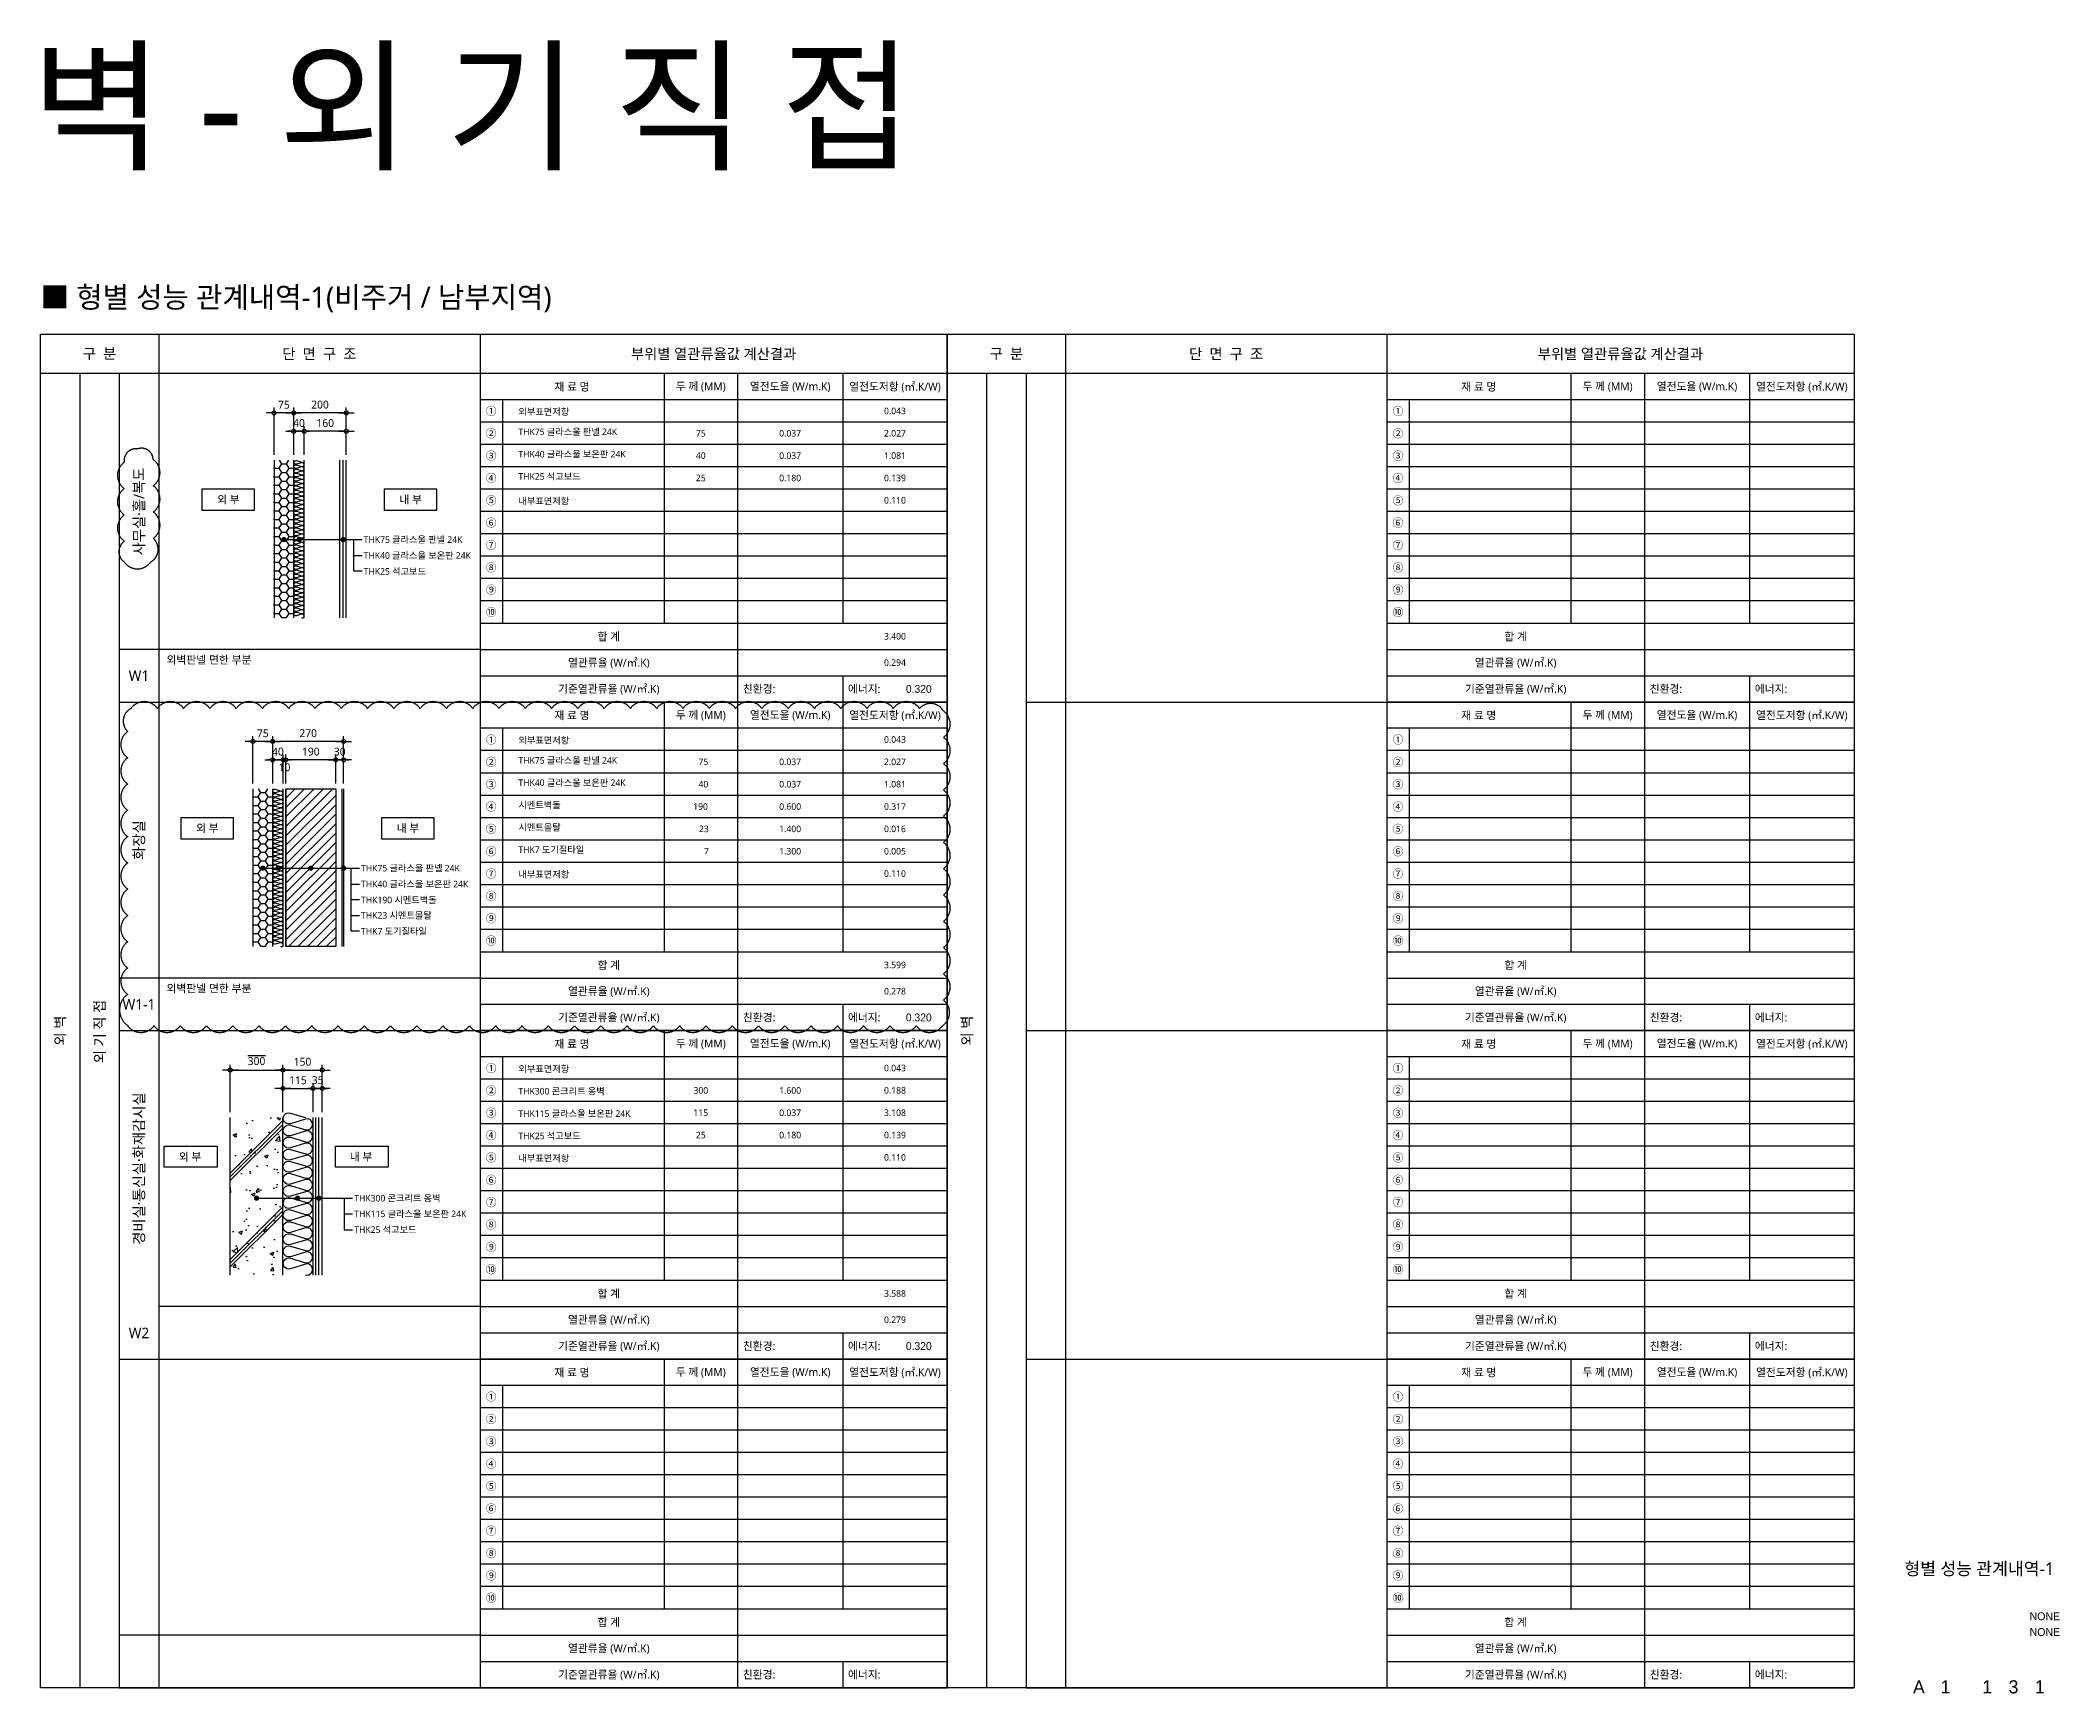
# Model space of a CAD drawing. Header units: millimetres. Extents: x 17329847 to 17386789, y -19727600 to -19720590.
# Drawn here: x 17329847 to 17337529, y -19726992 to -19720702 of the extents above; entities that cross this region are included whole.
import ezdxf
from ezdxf.enums import TextEntityAlignment as Align

# ---------------------------------------------------------------- set-up
doc = ezdxf.new("R2010")
doc.units = ezdxf.units.MM
doc.header["$LTSCALE"] = 100
doc.header["$MEASUREMENT"] = 0
doc.header["$PDMODE"] = 1
doc.header["$PDSIZE"] = -10
doc.linetypes.add('ACAD_ISO03W100', pattern=[30, 12, -18])
doc.layers.get('0').update_dxf_attribs({"linetype": 'CONTINUOUS'})
doc.layers.get('DEFPOINTS').update_dxf_attribs({"color": 171, "linetype": 'CONTINUOUS'})
for name, color, linetype in [('AA-MKXM', 7, 'CONTINUOUS'), ('AA-XXXX-TEXT', 3, 'CONTINUOUS'), ('CON', 2, 'CONTINUOUS'), ('DIM', 7, 'CONTINUOUS'), ('FIN', 6, 'CONTINUOUS'), ('FIN(패널-T50 글라스울)', 6, 'CONTINUOUS'), ('HAT', 253, 'CONTINUOUS'), ('INS', 8, 'CONTINUOUS'), ('LEADER', 7, 'CONTINUOUS'), ('T-TEXT', 7, 'CONTINUOUS'), ('TEXT', 3, 'CONTINUOUS'), ('TEXT(실명)', 7, 'CONTINUOUS'), ('TEXT-TITLE', 6, 'CONTINUOUS'), ('TEXT-기입', 6, 'CONTINUOUS'), ('TEXT1-일반글씨', 3, 'CONTINUOUS'), ('TEXT2-제목', 7, 'CONTINUOUS'), ('WAL', 3, 'CONTINUOUS'), ('WALL-석고보드', 7, 'CONTINUOUS'), ('도면폼', 7, 'CONTINUOUS')]:
    doc.layers.add(name, color=color, linetype=linetype)
doc.layers.add('VE변경사항적용-20220616', color=10, linetype='CONTINUOUS', plot=False)
doc.styles.add('@나눔바른고딕', font='NanumBarunGothic.ttf')
doc.styles.add('CGS', font='cgse', dxfattribs={"bigfont": 'cgs'})
doc.styles.add('굴림', font='')
doc.styles.add('나눔바른고딕', font='NanumBarunGothic.ttf')
doc.styles.get('굴림').set_extended_font_data('Gulim')
doc.dimstyles.new('10 NDIM', dxfattribs={"dimscale": 10, "dimtxt": 3, "dimasz": 1, "dimexe": 2, "dimexo": 2, "dimgap": 1.5, "dimtad": 1, "dimdec": 0, "dimrnd": 0.25, "dimdsep": 46, "dimtxsty": '나눔바른고딕', "dimblk": 'DOT0', "dimcen": 1, "dimdle": 8, "dimclrd": 7, "dimclre": 7, "dimclrt": 7, "dimadec": 0, "dimazin": 0, "dimtfac": 1, "dimtdec": 0, "dimtix": 1, "dimtmove": 2, "dimatfit": 3, "dimldrblk": 'DOT0', "dimfxl": 1, "dimtolj": 1, "dimtzin": 0, "dimlwd": -1, "dimlwe": -1, "dimarcsym": 0})

msp = doc.modelspace()

# ---------------------------------------------------------------- texts
at = {"layer": 'AA-XXXX-TEXT', "style": '@나눔바른고딕'}
for s, p in [('사무실·홀/복도', (17330222.4, -19722494.3)), ('화장실', (17330222.4, -19723744.3)), ('외 기 직 접', (17330072.4, -19724472.7)), ('외 벽', (17329922.4, -19724469.3)), ('외 벽', (17333372.4, -19724469.3)), ('경비실·통신실·화재감시실', (17330222.4, -19724994.3))]:
    msp.add_text(s, height=40, rotation=90, dxfattribs=at).set_placement(p, align=Align.MIDDLE_CENTER)
at = {"layer": 'AA-XXXX-TEXT', "style": '나눔바른고딕'}
for s, p in [('W1', (17330222.4, -19723119.3)), ('W1-1', (17330222.4, -19724369.3)), ('W2', (17330222.4, -19725619.3))]:
    msp.add_text(s, height=40, dxfattribs=at).set_placement(p, align=Align.MIDDLE)
at = {"layer": 'DEFPOINTS'}
for s, height, style, p in [('벽 - 외 기 직 접', 400, '나눔바른고딕', (17329812.3, -19720953.4)), ('외벽판넬 면한 부분', 30, '굴림', (17330327.3, -19723058.7)), ('외벽판넬 면한 부분', 30, '굴림', (17330327.3, -19724308.7))]:
    msp.add_text(s, height=height, dxfattribs=dict(at, style=style)).set_placement(p, align=Align.MIDDLE_LEFT)
at = {"layer": 'T-TEXT', "style": '나눔바른고딕'}
msp.add_text('■ 형별 성능 관계내역-1(비주거 / 남부지역)', height=80, dxfattribs=at).set_placement((17329847.4, -19721719.3))
at = {"layer": 'TEXT', "style": '나눔바른고딕'}
for s, p in [('외부표면저항', (17331666, -19722114.9)), ('THK75 글라스울 판넬 24K', (17331666, -19722191.3)), ('THK40 글라스울 보온판 24K', (17331666, -19722276.3)), ('THK25 석고보드', (17331666, -19722361)), ('내부표면저항', (17331666, -19722454.9)), ('THK75 글라스울 판넬 24K', (17331077.4, -19722601.3)), ('THK40 글라스울 보온판 24K', (17331077.4, -19722661.8)), ('THK25 석고보드', (17331077.4, -19722722.3)), ('외부표면저항', (17331666, -19723364.9)), ('THK75 글라스울 판넬 24K', (17331666, -19723441.3)), ('THK40 글라스울 보온판 24K', (17331666, -19723526.3)), ('시멘트벽돌', (17331666, -19723611.3)), ('시멘트몰탈', (17331666, -19723696)), ('THK75 글라스울 판넬 24K', (17331067.4, -19723851.3)), ('THK7 도기질타일', (17331666, -19723781)), ('THK40 글라스울 보온판 24K', (17331067.4, -19723911.8)), ('내부표면저항', (17331666, -19723874.9)), ('THK190 시멘트벽돌', (17331067.4, -19723972.3)), ('THK23 시멘트몰탈', (17331067.4, -19724030.8)), ('THK7 도기질타일', (17331067.4, -19724091.3)), ('외부표면저항', (17331666, -19724614.9)), ('THK300 콘크리트 옹벽', (17331666, -19724699.9)), ('THK115 글라스울 보온판 24K', (17331666, -19724784.9)), ('THK25 석고보드', (17331666, -19724869.9)), ('내부표면저항', (17331666, -19724954.9)), ('THK300 콘크리트 옹벽', (17331041.5, -19725106.9)), ('THK115 글라스울 보온판 24K', (17331041.5, -19725166.4)), ('THK25 석고보드', (17331041.5, -19725226.4))]:
    msp.add_text(s, height=25, dxfattribs=at).set_placement(p, align=Align.MIDDLE_LEFT)
for s, height, p in [('0.043', 25, (17333098.6, -19722111.8)), ('75', 25, (17332359.9, -19722196.8)), ('0.037', 25, (17332699.9, -19722196.8)), ('2.027', 25, (17333098.6, -19722196.8)), ('40', 25, (17332359.9, -19722281.8)), ('0.037', 25, (17332699.9, -19722281.8)), ('1.081', 25, (17333098.6, -19722281.8)), ('25', 25, (17332359.9, -19722366.8)), ('0.180', 25, (17332699.9, -19722366.8)), ('0.139', 25, (17333098.6, -19722366.8)), ('외 부', 30, (17330562.8, -19722449.3)), ('내 부', 30, (17331256, -19722449.3)), ('0.110', 25, (17333098.6, -19722451.8)), ('3.400', 25, (17333098.6, -19722969.3)), ('0.294', 25, (17333098.6, -19723069.3)), ('0.043', 25, (17333098.6, -19723361.8)), ('75', 25, (17332369.6, -19723446.8)), ('0.037', 25, (17332699.9, -19723446.8)), ('2.027', 25, (17333098.6, -19723446.8)), ('40', 25, (17332369.8, -19723531.8)), ('0.037', 25, (17332699.9, -19723531.8)), ('1.081', 25, (17333098.6, -19723531.8)), ('190', 25, (17332358.9, -19723616.8)), ('0.600', 25, (17332700, -19723616.8)), ('0.317', 25, (17333098.6, -19723616.8)), ('외 부', 30, (17330482.8, -19723699.3)), ('내 부', 30, (17331246, -19723699.3)), ('23', 25, (17332371.4, -19723701.8)), ('1.400', 25, (17332699.9, -19723701.8)), ('0.016', 25, (17333098.6, -19723701.8)), ('7', 25, (17332381.2, -19723786.8)), ('0.110', 25, (17333098.6, -19723871.8)), ('0.278', 25, (17333098.6, -19724319.3)), ('0.043', 25, (17333098.6, -19724611.8)), ('300', 25, (17332359.9, -19724696.8)), ('1.600', 25, (17332699.9, -19724696.8)), ('0.188', 25, (17333098.6, -19724696.8)), ('115', 25, (17332359.9, -19724781.8)), ('0.037', 25, (17332699.9, -19724781.8)), ('3.108', 25, (17333098.6, -19724781.8)), ('25', 25, (17332359.9, -19724866.8)), ('0.180', 25, (17332699.9, -19724866.8)), ('0.139', 25, (17333098.6, -19724866.8)), ('외 부', 30, (17330416.7, -19724949.3)), ('내 부', 30, (17331067.6, -19724949.3)), ('0.110', 25, (17333098.6, -19724951.8)), ('3.588', 25, (17333098.6, -19725469.3)), ('0.279', 25, (17333098.6, -19725569.3))]:
    msp.add_text(s, height=height, dxfattribs=at).set_placement(p, align=Align.MIDDLE_CENTER)
at = {"layer": 'TEXT', "color": 2, "style": '굴림'}
for p in [(17333238.3, -19723169.3), (17333238.3, -19724419.3), (17333238.3, -19725669.3)]:
    msp.add_text('0.320', height=30, dxfattribs=at).set_placement(p, align=Align.MIDDLE_RIGHT)
at = {"layer": 'TEXT', "color": 1, "style": '나눔바른고딕'}
for s, p in [('1.300', (17332699.9, -19723786.8)), ('0.005', (17333098.6, -19723786.8)), ('3.599', (17333098.6, -19724219.3))]:
    msp.add_text(s, height=25, dxfattribs=at).set_placement(p, align=Align.MIDDLE_CENTER)
at = {"layer": 'TEXT-TITLE', "style": '나눔바른고딕'}
msp.add_text('형별 성능 관계내역-1', height=48, dxfattribs=at).set_placement((17337224, -19726540.5), align=Align.CENTER)
at = {"layer": 'TEXT-기입', "style": 'CGS'}
for p in [(17337415.3, -19726721.3), (17337415.3, -19726781.3)]:
    msp.add_text('NONE', height=30, dxfattribs=at).set_placement(p, align=Align.BOTTOM_LEFT)
for s, p in [('A', (17336994, -19726965.9)), ('1', (17337095.3, -19726965.9)), ('1', (17337254, -19726965.9)), ('3', (17337354, -19726965.9)), ('1', (17337454, -19726965.9))]:
    msp.add_text(s, height=50, dxfattribs=at).set_placement(p, align=Align.MIDDLE_CENTER)
at = {"layer": 'TEXT2-제목', "style": '나눔바른고딕'}
for s, p in [('구  분', (17330072.4, -19721894.3)), ('단  면  구  조', (17330908.6, -19721894.3)), ('부위별 열관류율값 계산결과', (17332408.6, -19721894.3)), ('구  분', (17333522.4, -19721894.3)), ('단  면  구  조', (17334358.6, -19721894.3)), ('부위별 열관류율값 계산결과', (17335858.6, -19721894.3))]:
    msp.add_text(s, height=40, dxfattribs=at).set_placement(p, align=Align.MIDDLE)

# ---------------------------------------------------------------- blocks, each defined once
blk = doc.blocks.new('BOX1')
at = {"layer": '도면폼', "ltscale": 1000}
blk.add_line((1777.5, 1250), (0, 1250), dxfattribs=at)
at = {"layer": '도면폼', "color": 4, "ltscale": 1000}
for p, q in [((700, 1250), (700, 300)), ((980, 1250), (980, 0)), ((1380, 1250), (1380, 300)), ((1777.5, 1150), (0, 1150)), ((85, 1150), (85, 300)), ((0, 300), (1777.5, 300)), ((0, 200), (1777.5, 200)), ((0, 100), (1777.5, 100)), ((1380, 100), (1380, 0))]:
    blk.add_line(p, q, dxfattribs=at)
at = {"layer": '도면폼', "color": 8}
for p, q in [((1777.5, 1065), (0, 1065)), ((1777.5, 980), (0, 980)), ((1777.5, 895), (0, 895)), ((1777.5, 810), (0, 810)), ((1777.5, 725), (0, 725)), ((1777.5, 640), (0, 640)), ((1777.5, 555), (0, 555)), ((1777.5, 470), (0, 470)), ((1777.5, 385), (0, 385))]:
    blk.add_line(p, q, dxfattribs=at)
at = {"layer": 'TEXT1-일반글씨', "style": '나눔바른고딕'}
for s, p in [('재 료 명', (350, 1200)), ('두 께 (MM)', (840, 1200)), ('열전도율 (W/m.K)', (1180, 1200)), ('열전도저항 (㎡.K/W)', (1578.8, 1200)), ('①', (42.5, 1107.5)), ('②', (42.5, 1022.5)), ('③', (42.5, 937.5)), ('④', (42.5, 852.5)), ('⑤', (42.5, 767.5)), ('⑥', (42.5, 682.5)), ('⑦', (42.5, 597.5)), ('⑧', (42.5, 512.5)), ('⑨', (42.5, 427.5)), ('⑩', (42.5, 342.5)), ('합 계', (490, 250)), ('열관류율 (W/㎡.K)', (490, 150)), ('기준열관류율 (W/㎡.K)', (490, 50))]:
    blk.add_text(s, height=30, dxfattribs=at).set_placement(p, align=Align.MIDDLE)
for s, p in [('친환경:', (1000, 50)), ('에너지:', (1400, 50))]:
    blk.add_text(s, height=30, dxfattribs=at).set_placement(p, align=Align.MIDDLE_LEFT)
blk = doc.blocks.new('DOT0')
blk.add_line((-3, 0), (3, 0))
at = {"color": 6}
blk.add_circle((0, 0), 0.75, dxfattribs=at)
blk = doc.blocks.new('*D26')
at = {"layer": 'DEFPOINTS', "color": 0, "transparency": 16777216}
for p in [(17330736.2, -19722119.3), (17330736.2, -19722299.3), (17330811.2, -19722299.3)]:
    blk.add_point(p, dxfattribs=at)
at = {"layer": 'DIM', "color": 7, "transparency": 16777216}
for p, q in [((17330736.2, -19722279.3), (17330736.2, -19722099.3)), ((17330801.2, -19722119.3), (17330746.2, -19722119.3)), ((17330811.2, -19722279.3), (17330811.2, -19722099.3))]:
    blk.add_line(p, q, dxfattribs=at)
at = {"layer": 'DIM', "color": 7, "transparency": 16777216, "xscale": 10, "yscale": 10, "zscale": 10, "rotation": 180}
blk.add_blockref('DOT0', (17330736.2, -19722119.3), dxfattribs=at)
at = {"layer": 'DIM', "color": 7, "transparency": 16777216, "xscale": 10, "yscale": 10, "zscale": 10}
blk.add_blockref('DOT0', (17330811.2, -19722119.3), dxfattribs=at)
at = {"layer": 'DIM', "color": 7, "transparency": 16777216, "insert": (17330773.7, -19722088.3), "char_height": 30, "attachment_point": 5, "style": '나눔바른고딕'}
blk.add_mtext('\\A1;75', dxfattribs=at)
blk = doc.blocks.new('*D27')
at = {"layer": 'DEFPOINTS', "color": 0, "transparency": 16777216}
for p in [(17330811.2, -19722189.3), (17330811.2, -19722299.3), (17330851.2, -19722299.3)]:
    blk.add_point(p, dxfattribs=at)
at = {"layer": 'DIM', "color": 7, "transparency": 16777216}
for p, q in [((17330801.2, -19722189.3), (17330791.2, -19722189.3)), ((17330811.2, -19722279.3), (17330811.2, -19722169.3)), ((17330851.2, -19722189.3), (17330811.2, -19722189.3)), ((17330851.2, -19722279.3), (17330851.2, -19722169.3)), ((17330861.2, -19722189.3), (17330871.2, -19722189.3))]:
    blk.add_line(p, q, dxfattribs=at)
at = {"layer": 'DIM', "color": 7, "transparency": 16777216, "xscale": 10, "yscale": 10, "zscale": 10}
blk.add_blockref('DOT0', (17330811.2, -19722189.3), dxfattribs=at)
at = {"layer": 'DIM', "color": 7, "transparency": 16777216, "xscale": 10, "yscale": 10, "zscale": 10, "rotation": 180}
blk.add_blockref('DOT0', (17330851.2, -19722189.3), dxfattribs=at)
at = {"layer": 'DIM', "color": 7, "transparency": 16777216, "insert": (17330831.2, -19722158), "char_height": 30, "attachment_point": 5, "style": '나눔바른고딕'}
blk.add_mtext('\\A1;40', dxfattribs=at)
blk = doc.blocks.new('*D28')
at = {"layer": 'DEFPOINTS', "color": 0, "transparency": 16777216}
for p in [(17330811.2, -19722119.3), (17330811.2, -19722299.3), (17331011.2, -19722299.3)]:
    blk.add_point(p, dxfattribs=at)
at = {"layer": 'DIM', "color": 7, "transparency": 16777216}
for p, q in [((17330811.2, -19722279.3), (17330811.2, -19722099.3)), ((17331001.2, -19722119.3), (17330821.2, -19722119.3)), ((17331011.2, -19722279.3), (17331011.2, -19722099.3))]:
    blk.add_line(p, q, dxfattribs=at)
at = {"layer": 'DIM', "color": 7, "transparency": 16777216, "xscale": 10, "yscale": 10, "zscale": 10, "rotation": 180}
blk.add_blockref('DOT0', (17330811.2, -19722119.3), dxfattribs=at)
at = {"layer": 'DIM', "color": 7, "transparency": 16777216, "xscale": 10, "yscale": 10, "zscale": 10}
blk.add_blockref('DOT0', (17331011.2, -19722119.3), dxfattribs=at)
at = {"layer": 'DIM', "color": 7, "transparency": 16777216, "insert": (17330911.2, -19722088), "char_height": 30, "attachment_point": 5, "style": '나눔바른고딕'}
blk.add_mtext('\\A1;200', dxfattribs=at)
blk = doc.blocks.new('*D29')
at = {"layer": 'DEFPOINTS', "color": 0, "transparency": 16777216}
for p in [(17330851.2, -19722189.3), (17330851.2, -19722299.3), (17331011.2, -19722299.3)]:
    blk.add_point(p, dxfattribs=at)
at = {"layer": 'DIM', "color": 7, "transparency": 16777216}
for p, q in [((17330851.2, -19722279.3), (17330851.2, -19722169.3)), ((17331001.2, -19722189.3), (17330861.2, -19722189.3)), ((17331011.2, -19722279.3), (17331011.2, -19722169.3))]:
    blk.add_line(p, q, dxfattribs=at)
at = {"layer": 'DIM', "color": 7, "transparency": 16777216, "xscale": 10, "yscale": 10, "zscale": 10, "rotation": 180}
blk.add_blockref('DOT0', (17330851.2, -19722189.3), dxfattribs=at)
at = {"layer": 'DIM', "color": 7, "transparency": 16777216, "xscale": 10, "yscale": 10, "zscale": 10}
blk.add_blockref('DOT0', (17331011.2, -19722189.3), dxfattribs=at)
at = {"layer": 'DIM', "color": 7, "transparency": 16777216, "insert": (17330931.2, -19722158), "char_height": 30, "attachment_point": 5, "style": '나눔바른고딕'}
blk.add_mtext('\\A1;160', dxfattribs=at)
blk = doc.blocks.new('*D30')
at = {"layer": 'DEFPOINTS', "color": 0, "transparency": 16777216}
for p in [(17330769.7, -19724619.3), (17330569.7, -19724799.3), (17330769.7, -19724799.3)]:
    blk.add_point(p, dxfattribs=at)
at = {"layer": 'DIM', "color": 7, "transparency": 16777216}
for p, q in [((17330569.7, -19724779.3), (17330569.7, -19724599.3)), ((17330769.7, -19724779.3), (17330769.7, -19724599.3)), ((17330579.7, -19724619.3), (17330759.7, -19724619.3))]:
    blk.add_line(p, q, dxfattribs=at)
at = {"layer": 'DIM', "color": 7, "transparency": 16777216, "xscale": 10, "yscale": 10, "zscale": 10, "rotation": 180}
blk.add_blockref('DOT0', (17330569.7, -19724619.3), dxfattribs=at)
at = {"layer": 'DIM', "color": 7, "transparency": 16777216, "xscale": 10, "yscale": 10, "zscale": 10}
blk.add_blockref('DOT0', (17330769.7, -19724619.3), dxfattribs=at)
at = {"layer": 'DIM', "color": 7, "transparency": 16777216, "insert": (17330669.7, -19724585.3), "char_height": 30, "attachment_point": 5, "style": '나눔바른고딕'}
blk.add_mtext('\\A1;\\O300', dxfattribs=at)
blk = doc.blocks.new('*D31')
at = {"layer": 'DEFPOINTS', "color": 0, "transparency": 16777216}
for p in [(17330884.7, -19724689.3), (17330769.7, -19724799.3), (17330884.7, -19724799.3)]:
    blk.add_point(p, dxfattribs=at)
at = {"layer": 'DIM', "color": 7, "transparency": 16777216}
for p, q in [((17330769.7, -19724779.3), (17330769.7, -19724669.3)), ((17330884.7, -19724779.3), (17330884.7, -19724669.3)), ((17330779.7, -19724689.3), (17330874.7, -19724689.3))]:
    blk.add_line(p, q, dxfattribs=at)
at = {"layer": 'DIM', "color": 7, "transparency": 16777216, "xscale": 10, "yscale": 10, "zscale": 10, "rotation": 180}
blk.add_blockref('DOT0', (17330769.7, -19724689.3), dxfattribs=at)
at = {"layer": 'DIM', "color": 7, "transparency": 16777216, "xscale": 10, "yscale": 10, "zscale": 10}
blk.add_blockref('DOT0', (17330884.7, -19724689.3), dxfattribs=at)
at = {"layer": 'DIM', "color": 7, "transparency": 16777216, "insert": (17330827.2, -19724658.3), "char_height": 30, "attachment_point": 5, "style": '나눔바른고딕'}
blk.add_mtext('\\A1;115', dxfattribs=at)
blk = doc.blocks.new('*D32')
at = {"layer": 'DEFPOINTS', "color": 0, "transparency": 16777216}
for p in [(17330919.7, -19724689.3), (17330884.7, -19724799.3), (17330919.7, -19724799.3)]:
    blk.add_point(p, dxfattribs=at)
at = {"layer": 'DIM', "color": 7, "transparency": 16777216}
for p, q in [((17330884.7, -19724779.3), (17330884.7, -19724669.3)), ((17330919.7, -19724779.3), (17330919.7, -19724669.3)), ((17330874.7, -19724689.3), (17330864.7, -19724689.3)), ((17330884.7, -19724689.3), (17330919.7, -19724689.3)), ((17330929.7, -19724689.3), (17330939.7, -19724689.3))]:
    blk.add_line(p, q, dxfattribs=at)
at = {"layer": 'DIM', "color": 7, "transparency": 16777216, "xscale": 10, "yscale": 10, "zscale": 10}
blk.add_blockref('DOT0', (17330884.7, -19724689.3), dxfattribs=at)
at = {"layer": 'DIM', "color": 7, "transparency": 16777216, "xscale": 10, "yscale": 10, "zscale": 10, "rotation": 180}
blk.add_blockref('DOT0', (17330919.7, -19724689.3), dxfattribs=at)
at = {"layer": 'DIM', "color": 7, "transparency": 16777216, "insert": (17330902.2, -19724658), "char_height": 30, "attachment_point": 5, "style": '나눔바른고딕'}
blk.add_mtext('\\A1;35', dxfattribs=at)
blk = doc.blocks.new('*D33')
at = {"layer": 'DEFPOINTS', "color": 0, "transparency": 16777216}
for p in [(17330919.7, -19724619.3), (17330769.7, -19724799.3), (17330919.7, -19724799.3)]:
    blk.add_point(p, dxfattribs=at)
at = {"layer": 'DIM', "color": 7, "transparency": 16777216}
for p, q in [((17330769.7, -19724779.3), (17330769.7, -19724599.3)), ((17330919.7, -19724779.3), (17330919.7, -19724599.3)), ((17330779.7, -19724619.3), (17330909.7, -19724619.3))]:
    blk.add_line(p, q, dxfattribs=at)
at = {"layer": 'DIM', "color": 7, "transparency": 16777216, "xscale": 10, "yscale": 10, "zscale": 10, "rotation": 180}
blk.add_blockref('DOT0', (17330769.7, -19724619.3), dxfattribs=at)
at = {"layer": 'DIM', "color": 7, "transparency": 16777216, "xscale": 10, "yscale": 10, "zscale": 10}
blk.add_blockref('DOT0', (17330919.7, -19724619.3), dxfattribs=at)
at = {"layer": 'DIM', "color": 7, "transparency": 16777216, "insert": (17330844.7, -19724588), "char_height": 30, "attachment_point": 5, "style": '나눔바른고딕'}
blk.add_mtext('\\A1;150', dxfattribs=at)
blk = doc.blocks.new('*D34')
at = {"layer": 'DEFPOINTS', "color": 0, "transparency": 16777216}
for p in [(17330656.2, -19723369.3), (17330656.2, -19723549.3), (17330731.2, -19723549.3)]:
    blk.add_point(p, dxfattribs=at)
at = {"layer": 'DIM', "color": 7, "transparency": 16777216}
for p, q in [((17330656.2, -19723529.3), (17330656.2, -19723349.3)), ((17330721.2, -19723369.3), (17330666.2, -19723369.3)), ((17330731.2, -19723529.3), (17330731.2, -19723349.3))]:
    blk.add_line(p, q, dxfattribs=at)
at = {"layer": 'DIM', "color": 7, "transparency": 16777216, "xscale": 10, "yscale": 10, "zscale": 10, "rotation": 180}
blk.add_blockref('DOT0', (17330656.2, -19723369.3), dxfattribs=at)
at = {"layer": 'DIM', "color": 7, "transparency": 16777216, "xscale": 10, "yscale": 10, "zscale": 10}
blk.add_blockref('DOT0', (17330731.2, -19723369.3), dxfattribs=at)
at = {"layer": 'DIM', "color": 7, "transparency": 16777216, "insert": (17330693.7, -19723338.3), "char_height": 30, "attachment_point": 5, "style": '나눔바른고딕'}
blk.add_mtext('\\A1;75', dxfattribs=at)
blk = doc.blocks.new('*D37')
at = {"layer": 'DEFPOINTS', "color": 0, "transparency": 16777216}
for p in [(17330731.2, -19723439.3), (17330731.2, -19723549.3), (17330771.2, -19723549.3)]:
    blk.add_point(p, dxfattribs=at)
at = {"layer": 'DIM', "color": 7, "transparency": 16777216}
for p, q in [((17330721.2, -19723439.3), (17330711.2, -19723439.3)), ((17330731.2, -19723529.3), (17330731.2, -19723419.3)), ((17330771.2, -19723439.3), (17330731.2, -19723439.3)), ((17330771.2, -19723529.3), (17330771.2, -19723419.3)), ((17330781.2, -19723439.3), (17330791.2, -19723439.3))]:
    blk.add_line(p, q, dxfattribs=at)
at = {"layer": 'DIM', "color": 7, "transparency": 16777216, "xscale": 10, "yscale": 10, "zscale": 10}
blk.add_blockref('DOT0', (17330731.2, -19723439.3), dxfattribs=at)
at = {"layer": 'DIM', "color": 7, "transparency": 16777216, "xscale": 10, "yscale": 10, "zscale": 10, "rotation": 180}
blk.add_blockref('DOT0', (17330771.2, -19723439.3), dxfattribs=at)
at = {"layer": 'DIM', "color": 7, "transparency": 16777216, "insert": (17330751.2, -19723408), "char_height": 30, "attachment_point": 5, "style": '나눔바른고딕'}
blk.add_mtext('\\A1;40', dxfattribs=at)
blk = doc.blocks.new('*D38')
at = {"layer": 'DEFPOINTS', "color": 0, "transparency": 16777216}
for p in [(17330731.2, -19723369.3), (17330731.2, -19723549.3), (17331001.2, -19723549.3)]:
    blk.add_point(p, dxfattribs=at)
at = {"layer": 'DIM', "color": 7, "transparency": 16777216}
for p, q in [((17330731.2, -19723529.3), (17330731.2, -19723349.3)), ((17330991.2, -19723369.3), (17330741.2, -19723369.3)), ((17331001.2, -19723529.3), (17331001.2, -19723349.3))]:
    blk.add_line(p, q, dxfattribs=at)
at = {"layer": 'DIM', "color": 7, "transparency": 16777216, "xscale": 10, "yscale": 10, "zscale": 10, "rotation": 180}
blk.add_blockref('DOT0', (17330731.2, -19723369.3), dxfattribs=at)
at = {"layer": 'DIM', "color": 7, "transparency": 16777216, "xscale": 10, "yscale": 10, "zscale": 10}
blk.add_blockref('DOT0', (17331001.2, -19723369.3), dxfattribs=at)
at = {"layer": 'DIM', "color": 7, "transparency": 16777216, "insert": (17330866.2, -19723338), "char_height": 30, "attachment_point": 5, "style": '나눔바른고딕'}
blk.add_mtext('\\A1;270', dxfattribs=at)
blk = doc.blocks.new('*D39')
at = {"layer": 'DEFPOINTS', "color": 0, "transparency": 16777216}
for p in [(17330781.2, -19723439.3), (17330781.2, -19723549.3), (17330971.2, -19723549.3)]:
    blk.add_point(p, dxfattribs=at)
at = {"layer": 'DIM', "color": 7, "transparency": 16777216}
for p, q in [((17330781.2, -19723529.3), (17330781.2, -19723419.3)), ((17330961.2, -19723439.3), (17330791.2, -19723439.3)), ((17330971.2, -19723529.3), (17330971.2, -19723419.3))]:
    blk.add_line(p, q, dxfattribs=at)
at = {"layer": 'DIM', "color": 7, "transparency": 16777216, "xscale": 10, "yscale": 10, "zscale": 10, "rotation": 180}
blk.add_blockref('DOT0', (17330781.2, -19723439.3), dxfattribs=at)
at = {"layer": 'DIM', "color": 7, "transparency": 16777216, "xscale": 10, "yscale": 10, "zscale": 10}
blk.add_blockref('DOT0', (17330971.2, -19723439.3), dxfattribs=at)
at = {"layer": 'DIM', "color": 7, "transparency": 16777216, "insert": (17330876.2, -19723408), "char_height": 30, "attachment_point": 5, "style": '나눔바른고딕'}
blk.add_mtext('\\A1;190', dxfattribs=at)
blk = doc.blocks.new('*D35')
at = {"layer": 'DEFPOINTS', "color": 0, "transparency": 16777216}
for p in [(17330971.2, -19723439.3), (17330971.2, -19723549.3), (17331001.2, -19723549.3)]:
    blk.add_point(p, dxfattribs=at)
at = {"layer": 'DIM', "color": 7, "transparency": 16777216}
for p, q in [((17330961.2, -19723439.3), (17330951.2, -19723439.3)), ((17330971.2, -19723529.3), (17330971.2, -19723419.3)), ((17331001.2, -19723439.3), (17330971.2, -19723439.3)), ((17331001.2, -19723529.3), (17331001.2, -19723419.3)), ((17331011.2, -19723439.3), (17331021.2, -19723439.3))]:
    blk.add_line(p, q, dxfattribs=at)
at = {"layer": 'DIM', "color": 7, "transparency": 16777216, "xscale": 10, "yscale": 10, "zscale": 10}
blk.add_blockref('DOT0', (17330971.2, -19723439.3), dxfattribs=at)
at = {"layer": 'DIM', "color": 7, "transparency": 16777216, "xscale": 10, "yscale": 10, "zscale": 10, "rotation": 180}
blk.add_blockref('DOT0', (17331001.2, -19723439.3), dxfattribs=at)
at = {"layer": 'DIM', "color": 7, "transparency": 16777216, "insert": (17330986.2, -19723408), "char_height": 30, "attachment_point": 5, "style": '나눔바른고딕'}
blk.add_mtext('\\A1;30', dxfattribs=at)
blk = doc.blocks.new('*D36')
at = {"layer": 'DEFPOINTS', "color": 0, "transparency": 16777216}
for p in [(17330771.2, -19723439.3), (17330771.2, -19723549.3), (17330781.2, -19723549.3)]:
    blk.add_point(p, dxfattribs=at)
at = {"layer": 'DIM', "color": 7, "transparency": 16777216}
for p, q in [((17330761.2, -19723439.3), (17330751.2, -19723439.3)), ((17330771.2, -19723529.3), (17330771.2, -19723419.3)), ((17330781.2, -19723439.3), (17330771.2, -19723439.3)), ((17330781.2, -19723529.3), (17330781.2, -19723419.3)), ((17330791.2, -19723439.3), (17330801.2, -19723439.3))]:
    blk.add_line(p, q, dxfattribs=at)
at = {"layer": 'DIM', "color": 7, "transparency": 16777216, "xscale": 10, "yscale": 10, "zscale": 10}
blk.add_blockref('DOT0', (17330771.2, -19723439.3), dxfattribs=at)
at = {"layer": 'DIM', "color": 7, "transparency": 16777216, "xscale": 10, "yscale": 10, "zscale": 10, "rotation": 180}
blk.add_blockref('DOT0', (17330781.2, -19723439.3), dxfattribs=at)
at = {"layer": 'DIM', "color": 7, "transparency": 16777216, "insert": (17330776.2, -19723467.7), "char_height": 30, "attachment_point": 5, "style": '나눔바른고딕'}
blk.add_mtext('\\A1;10', dxfattribs=at)

# ---------------------------------------------------------------- dimensions: what is measured, and where the dimension line sits
at = {"layer": 'DIM'}
for base, p1, p2, picture, middle in [((17330736.2, -19722119.3), (17330811.2, -19722299.3), (17330736.2, -19722299.3), '*D26', (17330773.7, -19722088.3)), ((17330811.2, -19722119.3), (17331011.2, -19722299.3), (17330811.2, -19722299.3), '*D28', (17330911.2, -19722088)), ((17330811.2, -19722189.3), (17330851.2, -19722299.3), (17330811.2, -19722299.3), '*D27', (17330831.2, -19722158)), ((17330851.2, -19722189.3), (17331011.2, -19722299.3), (17330851.2, -19722299.3), '*D29', (17330931.2, -19722158)), ((17330656.2, -19723369.3), (17330731.2, -19723549.3), (17330656.2, -19723549.3), '*D34', (17330693.7, -19723338.3)), ((17330731.2, -19723369.3), (17331001.2, -19723549.3), (17330731.2, -19723549.3), '*D38', (17330866.2, -19723338)), ((17330731.2, -19723439.3), (17330771.2, -19723549.3), (17330731.2, -19723549.3), '*D37', (17330751.2, -19723408)), ((17330781.2, -19723439.3), (17330971.2, -19723549.3), (17330781.2, -19723549.3), '*D39', (17330876.2, -19723408)), ((17330971.2, -19723439.3), (17331001.2, -19723549.3), (17330971.2, -19723549.3), '*D35', (17330986.2, -19723408))]:
    dim = msp.add_linear_dim(base=base, p1=p1, p2=p2, dimstyle='10 NDIM', dxfattribs=at)
    dim.commit()
    dim.dimension.update_dxf_attribs({"geometry": picture, "text_midpoint": middle})
dim = msp.add_linear_dim(base=(17330771.2, -19723439.3), p1=(17330781.2, -19723549.3), p2=(17330771.2, -19723549.3), dimstyle='10 NDIM', dxfattribs=at)
dim.commit()
dim.dimension.update_dxf_attribs({"geometry": '*D36', "text_midpoint": (17330776.2, -19723467.7), "dimtype": 160})
dim = msp.add_linear_dim(base=(17330769.7, -19724619.3), p1=(17330569.7, -19724799.3), p2=(17330769.7, -19724799.3), angle=180, text='%%O300', dimstyle='10 NDIM', dxfattribs=at)
dim.commit()
dim.dimension.update_dxf_attribs({"geometry": '*D30', "text_midpoint": (17330669.7, -19724585.3)})
for base, p1, p2, picture, middle in [((17330919.7, -19724619.3), (17330769.7, -19724799.3), (17330919.7, -19724799.3), '*D33', (17330844.7, -19724588)), ((17330884.7, -19724689.3), (17330769.7, -19724799.3), (17330884.7, -19724799.3), '*D31', (17330827.2, -19724658.3)), ((17330919.7, -19724689.3), (17330884.7, -19724799.3), (17330919.7, -19724799.3), '*D32', (17330902.2, -19724658))]:
    dim = msp.add_linear_dim(base=base, p1=p1, p2=p2, angle=180, dimstyle='10 NDIM', dxfattribs=at)
    dim.commit()
    dim.dimension.update_dxf_attribs({"geometry": picture, "text_midpoint": middle})

# ---------------------------------------------------------------- hatches: boundary and pattern name
at = {"layer": 'HAT', "ltscale": 1000}
h = msp.add_hatch(dxfattribs=at)
h.set_pattern_fill('HONEY', color=256, scale=150)
h.set_pattern_definition([(0, (17329359.192, -19720917.2), (28.125, 16.23798), [18.75, -37.5]), (120, (17329359.192, -19720917.2), (-28.125, 16.23798), [18.75, -37.5]), (60, (17329359.192, -19720917.2), (6e-15, 32.47595), [-37.5, 18.75])])
h.paths.add_polyline_path([(17330811.2, -19722899.3), (17330736.2, -19722899.3), (17330736.2, -19722299.3), (17330811.2, -19722299.3)])
h = msp.add_hatch(dxfattribs=at)
h.set_pattern_fill('HONEY', color=256, scale=150)
h.set_pattern_definition([(0, (17329279.192, -19722167.2), (28.125, 16.23798), [18.75, -37.5]), (120, (17329279.192, -19722167.2), (-28.125, 16.23798), [18.75, -37.5]), (60, (17329279.192, -19722167.2), (6e-15, 32.47595), [-37.5, 18.75])])
h.paths.add_polyline_path([(17330731.2, -19724149.3), (17330656.2, -19724149.3), (17330656.2, -19723549.3), (17330731.2, -19723549.3)])
h = msp.add_hatch(dxfattribs=at)
h.set_pattern_fill('ANSI31', color=256, scale=8)
h.set_pattern_definition([(45, (-11868.697, -299.37), (-17.960512242, 17.960512242), [])])
h.paths.add_polyline_path([(17330971.2, -19724149.3), (17330781.2, -19724149.3), (17330781.2, -19723549.3), (17330971.2, -19723549.3)])
at = {"layer": 'HAT', "linetype": 'Continuous'}
h = msp.add_hatch(dxfattribs=at)
h.set_pattern_fill('AR-CONC', color=256, scale=20, style=0)
h.set_pattern_definition([(50, (17370778.4, -19782614.63), (143.45204, -12.55043), [15, -165]), (355, (17370778.4, -19782614.63), (-27.75027, 150.43843), [12, -132]), (100.4514, (17370790.35, -19782615.67), (115.70188, 137.8879), [12.74804, -140.22842]), (46.1842, (17370778.4, -19782574.63), (213.4482, -33.1038), [22.5, -247.5]), (96.6356, (17370796.19, -19782577.38), (186.93254, 194.8236), [19.12206, -210.3426]), (351.1842, (17370778.4, -19782574.63), (186.9324, 194.8237), [18, -198]), (21, (17370798.4, -19782584.63), (119.38141, -80.52378), [15, -165]), (326, (17370798.4, -19782584.63), (48.66307, 145.03), [12, -132]), (71.4514, (17370808.35, -19782591.34), (168.04453, 64.5061), [12.74804, -140.22842]), (37.5, (17370778.4, -19782614.626), (2.43197, 66.57877), [0, -130.4, 0, -134, 0, -132.5]), (7.5, (17370778.4, -19782614.626), (52.61391, 78.88234), [0, -76.4, 0, -127.4, 0, -50.5]), (327.5, (17370733.8, -19782614.626), (106.764487, -4.510974), [0, -50, 0, -156, 0, -207]), (317.5, (17370713.8, -19782614.63), (116.63723, 20.021), [0, -65, 0, -103.6, 0, -147])])
h.paths.add_polyline_path([(17330569.7, -19725399.3), (17330769.7, -19725399.3), (17330769.7, -19724799.3), (17330569.7, -19724799.3)])

# ---------------------------------------------------------------- linework, layer by layer
at = {"layer": 'AA-MKXM', "color": 7}
for points in [[(17330461.6, -19722489.3), (17330662.5, -19722489.3), (17330662.5, -19722409.3), (17330461.6, -19722409.3)], [(17331154.8, -19722489.3), (17331355.7, -19722489.3), (17331355.7, -19722409.3), (17331154.8, -19722409.3)], [(17330381.6, -19723739.3), (17330582.5, -19723739.3), (17330582.5, -19723659.3), (17330381.6, -19723659.3)], [(17331144.8, -19723739.3), (17331345.7, -19723739.3), (17331345.7, -19723659.3), (17331144.8, -19723659.3)], [(17330519.7, -19724989.3), (17330318.8, -19724989.3), (17330318.8, -19724909.3), (17330519.7, -19724909.3)], [(17331170.6, -19724989.3), (17330969.7, -19724989.3), (17330969.7, -19724909.3), (17331170.6, -19724909.3)]]:
    msp.add_lwpolyline(points, close=True, dxfattribs=at)
at = {"layer": 'CON', "ltscale": 0.1}
for p, q in [((17330569.7, -19725399.3), (17330569.7, -19724799.3)), ((17330769.7, -19725399.3), (17330769.7, -19724799.3))]:
    msp.add_line(p, q, dxfattribs=at)
at = {"layer": 'DEFPOINTS', "ltscale": 1000}
msp.add_lwpolyline([(17330971.2, -19724149.3), (17330781.2, -19724149.3), (17330781.2, -19723549.3), (17330971.2, -19723549.3)], close=True, dxfattribs=at)
at = {"layer": 'FIN'}
for points in [[(17330994.2, -19723549.3), (17330994.2, -19724149.3)], [(17331001.2, -19723549.3), (17331001.2, -19724149.3)]]:
    msp.add_lwpolyline(points, dxfattribs=at)
at = {"layer": 'FIN(패널-T50 글라스울)'}
for p, q in [((17330736.2, -19722299.3), (17330736.2, -19722899.3)), ((17330811.2, -19722899.3), (17330811.2, -19722299.3)), ((17330656.2, -19723549.3), (17330656.2, -19724149.3)), ((17330731.2, -19724149.3), (17330731.2, -19723549.3))]:
    msp.add_line(p, q, dxfattribs=at)
at = {"layer": 'HAT', "linetype": 'Continuous'}
for p, q in [((17330569.7, -19725011.9), (17330769.7, -19724811.9)), ((17330569.7, -19725026.1), (17330769.7, -19724826.1)), ((17330569.7, -19725040.2), (17330769.7, -19724840.2)), ((17330569.7, -19725340.2), (17330769.7, -19725140.2)), ((17330569.7, -19725354.4), (17330769.7, -19725154.4)), ((17330569.7, -19725368.5), (17330769.7, -19725168.5))]:
    msp.add_line(p, q, dxfattribs=at)
at = {"layer": 'INS'}
msp.add_line((17330884.7, -19725399.3), (17330884.7, -19724799.3), dxfattribs=at)
for points in [[(17330811.2, -19722899.3), (17330811.2, -19722299.3)], [(17330851.2, -19722899.3), (17330851.2, -19722299.3)], [(17330731.2, -19724149.3), (17330731.2, -19723549.3)], [(17330771.2, -19724149.3), (17330771.2, -19723549.3)]]:
    msp.add_lwpolyline(points, dxfattribs=at)
for points in [[(17330841.2, -19722323, 1.344031), (17330841.2, -19722309), (17330821.2, -19722315, -1.344031), (17330821.2, -19722301), (17330841.2, -19722307)], [(17330841.2, -19722339, 1.344031), (17330841.2, -19722325), (17330821.2, -19722331, -1.344031), (17330821.2, -19722317), (17330841.2, -19722323)], [(17330841.2, -19722355, 1.344031), (17330841.2, -19722341), (17330821.2, -19722347, -1.344031), (17330821.2, -19722333), (17330841.2, -19722339)], [(17330841.2, -19722371, 1.344031), (17330841.2, -19722357), (17330821.2, -19722363, -1.344031), (17330821.2, -19722349), (17330841.2, -19722355)], [(17330841.2, -19722387, 1.344031), (17330841.2, -19722373), (17330821.2, -19722379, -1.344031), (17330821.2, -19722365), (17330841.2, -19722371)], [(17330841.2, -19722403, 1.344031), (17330841.2, -19722389), (17330821.2, -19722395, -1.344031), (17330821.2, -19722381), (17330841.2, -19722387)], [(17330841.2, -19722419, 1.344031), (17330841.2, -19722405), (17330821.2, -19722411, -1.344031), (17330821.2, -19722397), (17330841.2, -19722403)], [(17330841.2, -19722435, 1.344031), (17330841.2, -19722421), (17330821.2, -19722427, -1.344031), (17330821.2, -19722413), (17330841.2, -19722419)], [(17330841.2, -19722451, 1.344031), (17330841.2, -19722437), (17330821.2, -19722443, -1.344031), (17330821.2, -19722429), (17330841.2, -19722435)], [(17330841.2, -19722467, 1.344031), (17330841.2, -19722453), (17330821.2, -19722459, -1.344031), (17330821.2, -19722445), (17330841.2, -19722451)], [(17330841.2, -19722483, 1.344031), (17330841.2, -19722469), (17330821.2, -19722475, -1.344031), (17330821.2, -19722461), (17330841.2, -19722467)], [(17330841.2, -19722499, 1.344031), (17330841.2, -19722485), (17330821.2, -19722491, -1.344031), (17330821.2, -19722477), (17330841.2, -19722483)], [(17330841.2, -19722515, 1.344031), (17330841.2, -19722501), (17330821.2, -19722507, -1.344031), (17330821.2, -19722493), (17330841.2, -19722499)], [(17330841.2, -19722531, 1.344031), (17330841.2, -19722517), (17330821.2, -19722523, -1.344031), (17330821.2, -19722509), (17330841.2, -19722515)], [(17330841.2, -19722547, 1.344031), (17330841.2, -19722533), (17330821.2, -19722539, -1.344031), (17330821.2, -19722525), (17330841.2, -19722531)], [(17330841.2, -19722563, 1.344031), (17330841.2, -19722549), (17330821.2, -19722555, -1.344031), (17330821.2, -19722541), (17330841.2, -19722547)], [(17330841.2, -19722579, 1.344031), (17330841.2, -19722565), (17330821.2, -19722571, -1.344031), (17330821.2, -19722557), (17330841.2, -19722563)], [(17330841.2, -19722595, 1.344031), (17330841.2, -19722581), (17330821.2, -19722587, -1.344031), (17330821.2, -19722573), (17330841.2, -19722579)], [(17330841.2, -19722611, 1.344031), (17330841.2, -19722597), (17330821.2, -19722603, -1.344031), (17330821.2, -19722589), (17330841.2, -19722595)], [(17330841.2, -19722627, 1.344031), (17330841.2, -19722613), (17330821.2, -19722619, -1.344031), (17330821.2, -19722605), (17330841.2, -19722611)], [(17330841.2, -19722643, 1.344031), (17330841.2, -19722629), (17330821.2, -19722635, -1.344031), (17330821.2, -19722621), (17330841.2, -19722627)], [(17330841.2, -19722659, 1.344031), (17330841.2, -19722645), (17330821.2, -19722651, -1.344031), (17330821.2, -19722637), (17330841.2, -19722643)], [(17330841.2, -19722675, 1.344031), (17330841.2, -19722661), (17330821.2, -19722667, -1.344031), (17330821.2, -19722653), (17330841.2, -19722659)], [(17330841.2, -19722691, 1.344031), (17330841.2, -19722677), (17330821.2, -19722683, -1.344031), (17330821.2, -19722669), (17330841.2, -19722675)], [(17330841.2, -19722707, 1.344031), (17330841.2, -19722693), (17330821.2, -19722699, -1.344031), (17330821.2, -19722685), (17330841.2, -19722691)], [(17330841.2, -19722723, 1.344031), (17330841.2, -19722709), (17330821.2, -19722715, -1.344031), (17330821.2, -19722701), (17330841.2, -19722707)], [(17330841.2, -19722739, 1.344031), (17330841.2, -19722725), (17330821.2, -19722731, -1.344031), (17330821.2, -19722717), (17330841.2, -19722723)], [(17330841.2, -19722755, 1.344031), (17330841.2, -19722741), (17330821.2, -19722747, -1.344031), (17330821.2, -19722733), (17330841.2, -19722739)], [(17330841.2, -19722771, 1.344031), (17330841.2, -19722757), (17330821.2, -19722763, -1.344031), (17330821.2, -19722749), (17330841.2, -19722755)], [(17330841.2, -19722787, 1.344031), (17330841.2, -19722773), (17330821.2, -19722779, -1.344031), (17330821.2, -19722765), (17330841.2, -19722771)], [(17330841.2, -19722803, 1.344031), (17330841.2, -19722789), (17330821.2, -19722795, -1.344031), (17330821.2, -19722781), (17330841.2, -19722787)], [(17330841.2, -19722819, 1.344031), (17330841.2, -19722805), (17330821.2, -19722811, -1.344031), (17330821.2, -19722797), (17330841.2, -19722803)], [(17330841.2, -19722835, 1.344031), (17330841.2, -19722821), (17330821.2, -19722827, -1.344031), (17330821.2, -19722813), (17330841.2, -19722819)], [(17330841.2, -19722851, 1.344031), (17330841.2, -19722837), (17330821.2, -19722843, -1.344031), (17330821.2, -19722829), (17330841.2, -19722835)], [(17330841.2, -19722867, 1.344031), (17330841.2, -19722853), (17330821.2, -19722859, -1.344031), (17330821.2, -19722845), (17330841.2, -19722851)], [(17330841.2, -19722883, 1.344031), (17330841.2, -19722869), (17330821.2, -19722875, -1.344031), (17330821.2, -19722861), (17330841.2, -19722867)], [(17330841.2, -19722899, 1.344031), (17330841.2, -19722885), (17330821.2, -19722891, -1.344031), (17330821.2, -19722877), (17330841.2, -19722883)], [(17330761.2, -19723573, 1.344031), (17330761.2, -19723559), (17330741.2, -19723565, -1.344031), (17330741.2, -19723551), (17330761.2, -19723557)], [(17330761.2, -19723589, 1.344031), (17330761.2, -19723575), (17330741.2, -19723581, -1.344031), (17330741.2, -19723567), (17330761.2, -19723573)], [(17330761.2, -19723605, 1.344031), (17330761.2, -19723591), (17330741.2, -19723597, -1.344031), (17330741.2, -19723583), (17330761.2, -19723589)], [(17330761.2, -19723621, 1.344031), (17330761.2, -19723607), (17330741.2, -19723613, -1.344031), (17330741.2, -19723599), (17330761.2, -19723605)], [(17330761.2, -19723637, 1.344031), (17330761.2, -19723623), (17330741.2, -19723629, -1.344031), (17330741.2, -19723615), (17330761.2, -19723621)], [(17330761.2, -19723653, 1.344031), (17330761.2, -19723639), (17330741.2, -19723645, -1.344031), (17330741.2, -19723631), (17330761.2, -19723637)], [(17330761.2, -19723669, 1.344031), (17330761.2, -19723655), (17330741.2, -19723661, -1.344031), (17330741.2, -19723647), (17330761.2, -19723653)], [(17330761.2, -19723685, 1.344031), (17330761.2, -19723671), (17330741.2, -19723677, -1.344031), (17330741.2, -19723663), (17330761.2, -19723669)], [(17330761.2, -19723701, 1.344031), (17330761.2, -19723687), (17330741.2, -19723693, -1.344031), (17330741.2, -19723679), (17330761.2, -19723685)], [(17330761.2, -19723717, 1.344031), (17330761.2, -19723703), (17330741.2, -19723709, -1.344031), (17330741.2, -19723695), (17330761.2, -19723701)], [(17330761.2, -19723733, 1.344031), (17330761.2, -19723719), (17330741.2, -19723725, -1.344031), (17330741.2, -19723711), (17330761.2, -19723717)], [(17330761.2, -19723749, 1.344031), (17330761.2, -19723735), (17330741.2, -19723741, -1.344031), (17330741.2, -19723727), (17330761.2, -19723733)], [(17330761.2, -19723765, 1.344031), (17330761.2, -19723751), (17330741.2, -19723757, -1.344031), (17330741.2, -19723743), (17330761.2, -19723749)], [(17330761.2, -19723781, 1.344031), (17330761.2, -19723767), (17330741.2, -19723773, -1.344031), (17330741.2, -19723759), (17330761.2, -19723765)], [(17330761.2, -19723797, 1.344031), (17330761.2, -19723783), (17330741.2, -19723789, -1.344031), (17330741.2, -19723775), (17330761.2, -19723781)], [(17330761.2, -19723813, 1.344031), (17330761.2, -19723799), (17330741.2, -19723805, -1.344031), (17330741.2, -19723791), (17330761.2, -19723797)], [(17330761.2, -19723829, 1.344031), (17330761.2, -19723815), (17330741.2, -19723821, -1.344031), (17330741.2, -19723807), (17330761.2, -19723813)], [(17330761.2, -19723845, 1.344031), (17330761.2, -19723831), (17330741.2, -19723837, -1.344031), (17330741.2, -19723823), (17330761.2, -19723829)], [(17330761.2, -19723861, 1.344031), (17330761.2, -19723847), (17330741.2, -19723853, -1.344031), (17330741.2, -19723839), (17330761.2, -19723845)], [(17330761.2, -19723877, 1.344031), (17330761.2, -19723863), (17330741.2, -19723869, -1.344031), (17330741.2, -19723855), (17330761.2, -19723861)], [(17330761.2, -19723893, 1.344031), (17330761.2, -19723879), (17330741.2, -19723885, -1.344031), (17330741.2, -19723871), (17330761.2, -19723877)], [(17330761.2, -19723909, 1.344031), (17330761.2, -19723895), (17330741.2, -19723901, -1.344031), (17330741.2, -19723887), (17330761.2, -19723893)], [(17330761.2, -19723925, 1.344031), (17330761.2, -19723911), (17330741.2, -19723917, -1.344031), (17330741.2, -19723903), (17330761.2, -19723909)], [(17330761.2, -19723941, 1.344031), (17330761.2, -19723927), (17330741.2, -19723933, -1.344031), (17330741.2, -19723919), (17330761.2, -19723925)], [(17330761.2, -19723957, 1.344031), (17330761.2, -19723943), (17330741.2, -19723949, -1.344031), (17330741.2, -19723935), (17330761.2, -19723941)], [(17330761.2, -19723973, 1.344031), (17330761.2, -19723959), (17330741.2, -19723965, -1.344031), (17330741.2, -19723951), (17330761.2, -19723957)], [(17330761.2, -19723989, 1.344031), (17330761.2, -19723975), (17330741.2, -19723981, -1.344031), (17330741.2, -19723967), (17330761.2, -19723973)], [(17330761.2, -19724005, 1.344031), (17330761.2, -19723991), (17330741.2, -19723997, -1.344031), (17330741.2, -19723983), (17330761.2, -19723989)], [(17330761.2, -19724021, 1.344031), (17330761.2, -19724007), (17330741.2, -19724013, -1.344031), (17330741.2, -19723999), (17330761.2, -19724005)], [(17330761.2, -19724037, 1.344031), (17330761.2, -19724023), (17330741.2, -19724029, -1.344031), (17330741.2, -19724015), (17330761.2, -19724021)], [(17330761.2, -19724053, 1.344031), (17330761.2, -19724039), (17330741.2, -19724045, -1.344031), (17330741.2, -19724031), (17330761.2, -19724037)], [(17330761.2, -19724069, 1.344031), (17330761.2, -19724055), (17330741.2, -19724061, -1.344031), (17330741.2, -19724047), (17330761.2, -19724053)], [(17330761.2, -19724085, 1.344031), (17330761.2, -19724071), (17330741.2, -19724077, -1.344031), (17330741.2, -19724063), (17330761.2, -19724069)], [(17330761.2, -19724101, 1.344031), (17330761.2, -19724087), (17330741.2, -19724093, -1.344031), (17330741.2, -19724079), (17330761.2, -19724085)], [(17330761.2, -19724117, 1.344031), (17330761.2, -19724103), (17330741.2, -19724109, -1.344031), (17330741.2, -19724095), (17330761.2, -19724101)], [(17330761.2, -19724133, 1.344031), (17330761.2, -19724119), (17330741.2, -19724125, -1.344031), (17330741.2, -19724111), (17330761.2, -19724117)], [(17330761.2, -19724149, 1.344031), (17330761.2, -19724135), (17330741.2, -19724141, -1.344031), (17330741.2, -19724127), (17330761.2, -19724133)], [(17330855.9, -19724846.4, 1.344031), (17330855.9, -19724806.1), (17330798.4, -19724823.4, -1.344031), (17330798.4, -19724783.1), (17330855.9, -19724800.4)], [(17330855.9, -19724892.4, 1.344031), (17330855.9, -19724852.1), (17330798.4, -19724869.4, -1.344031), (17330798.4, -19724829.1), (17330855.9, -19724846.4)], [(17330855.9, -19724938.4, 1.344031), (17330855.9, -19724898.1), (17330798.4, -19724915.4, -1.344031), (17330798.4, -19724875.1), (17330855.9, -19724892.4)], [(17330855.9, -19724984.4, 1.344031), (17330855.9, -19724944.1), (17330798.4, -19724961.4, -1.344031), (17330798.4, -19724921.1), (17330855.9, -19724938.4)], [(17330855.9, -19725030.4, 1.344031), (17330855.9, -19724990.1), (17330798.4, -19725007.4, -1.344031), (17330798.4, -19724967.1), (17330855.9, -19724984.4)], [(17330855.9, -19725076.4, 1.344031), (17330855.9, -19725036.1), (17330798.4, -19725053.4, -1.344031), (17330798.4, -19725013.1), (17330855.9, -19725030.4)], [(17330855.9, -19725122.4, 1.344031), (17330855.9, -19725082.1), (17330798.4, -19725099.4, -1.344031), (17330798.4, -19725059.1), (17330855.9, -19725076.4)], [(17330855.9, -19725168.4, 1.344031), (17330855.9, -19725128.1), (17330798.4, -19725145.4, -1.344031), (17330798.4, -19725105.1), (17330855.9, -19725122.4)], [(17330855.9, -19725214.4, 1.344031), (17330855.9, -19725174.1), (17330798.4, -19725191.4, -1.344031), (17330798.4, -19725151.1), (17330855.9, -19725168.4)], [(17330855.9, -19725260.4, 1.344031), (17330855.9, -19725220.1), (17330798.4, -19725237.4, -1.344031), (17330798.4, -19725197.1), (17330855.9, -19725214.4)], [(17330855.9, -19725306.4, 1.344031), (17330855.9, -19725266.1), (17330798.4, -19725283.4, -1.344031), (17330798.4, -19725243.1), (17330855.9, -19725260.4)], [(17330855.9, -19725352.4, 1.344031), (17330855.9, -19725312.1), (17330798.4, -19725329.4, -1.344031), (17330798.4, -19725289.1), (17330855.9, -19725306.4)], [(17330855.9, -19725398.4, 1.344031), (17330855.9, -19725358.1), (17330798.4, -19725375.4, -1.344031), (17330798.4, -19725335.1), (17330855.9, -19725352.4)]]:
    msp.add_lwpolyline(points, format="xyb", dxfattribs=at)
at = {"layer": 'LEADER'}
for p, q in [((17330773.7, -19722601.3), (17331071.2, -19722601.3)), ((17331038.6, -19722601.3), (17331038.6, -19722720.3)), ((17331038.6, -19722661.8), (17331071.2, -19722661.8)), ((17331038.6, -19722720.3), (17331071.2, -19722720.3)), ((17330693.7, -19723851.3), (17331061.2, -19723851.3)), ((17331028.6, -19723851.3), (17331028.6, -19724089.3)), ((17331028.6, -19723911.8), (17331061.2, -19723911.8)), ((17331028.6, -19723970.3), (17331061.2, -19723970.3)), ((17331028.6, -19724030.8), (17331061.2, -19724030.8)), ((17331028.6, -19724089.3), (17331061.2, -19724089.3)), ((17330669.7, -19725106.9), (17331035.3, -19725106.9)), ((17331002.7, -19725106.9), (17331002.7, -19725226.9)), ((17331002.7, -19725166.9), (17331035.3, -19725166.9)), ((17331002.7, -19725226.9), (17331035.3, -19725226.9))]:
    msp.add_line(p, q, dxfattribs=at)
at = {"layer": 'TEXT(실명)', "const_width": 10}
for points in [[(17330778.7, -19722601.3, -1), (17330768.7, -19722601.3, -1)], [(17330837, -19722601.3, -1), (17330827, -19722601.3, -1)], [(17331004.3, -19722601.3, -1), (17330994.3, -19722601.3, -1)], [(17330698.7, -19723851.3, -1), (17330688.7, -19723851.3, -1)], [(17330757, -19723851.3, -1), (17330747, -19723851.3, -1)], [(17330881.2, -19723851.3, -1), (17330871.2, -19723851.3, -1)], [(17331006.2, -19723851.3, -1), (17330996.2, -19723851.3, -1)], [(17330664.7, -19725106.9, 1), (17330674.7, -19725106.9, 1)], [(17330820.7, -19725106.9, 1), (17330830.7, -19725106.9, 1)], [(17330901.8, -19725106.9, 1), (17330911.8, -19725106.9, 1)]]:
    msp.add_lwpolyline(points, format="xyb", close=True, dxfattribs=at)
at = {"layer": 'VE변경사항적용-20220616', "linetype": 'ACAD_ISO03W100'}
for points in [[(17330166.7, -19722686.7, 0.520567), (17330266.7, -19722686.7, 0.520567), (17330276.5, -19722596.5, 0.520567), (17330276.5, -19722496.5, 0.520567), (17330276.5, -19722396.5, 0.520567), (17330276.5, -19722296.5, 0.520567), (17330216.2, -19722256.8, 0.520567), (17330166.7, -19722307.4, 0.520567), (17330166.7, -19722407.4, 0.520567), (17330166.7, -19722507.4, 0.520567), (17330166.7, -19722607.4, 0.520567)], [(17330179.5, -19724450.3, 0.520567), (17330279.5, -19724450.3, 0.520567), (17330379.5, -19724450.3, 0.520567), (17330479.5, -19724450.3, 0.520567), (17330579.5, -19724450.3, 0.520567), (17330679.5, -19724450.3, 0.520567), (17330779.5, -19724450.3, 0.520567), (17330879.5, -19724450.3, 0.520567), (17330979.5, -19724450.3, 0.520567), (17331079.5, -19724450.3, 0.520567), (17331179.5, -19724450.3, 0.520567), (17331279.5, -19724450.3, 0.520567), (17331379.5, -19724450.3, 0.520567), (17331479.5, -19724450.3, 0.520567), (17331579.5, -19724450.3, 0.520567), (17331679.5, -19724450.3, 0.520567), (17331779.5, -19724450.3, 0.520567), (17331879.5, -19724450.3, 0.520567), (17331979.5, -19724450.3, 0.520567), (17332079.5, -19724450.3, 0.520567), (17332179.5, -19724450.3, 0.520567), (17332279.5, -19724450.3, 0.520567), (17332379.5, -19724450.3, 0.520567), (17332479.5, -19724450.3, 0.520567), (17332579.5, -19724450.3, 0.520567), (17332679.5, -19724450.3, 0.520567), (17332779.5, -19724450.3, 0.520567), (17332879.5, -19724450.3, 0.520567), (17332979.5, -19724450.3, 0.520567), (17333079.5, -19724450.3, 0.520567), (17333179.5, -19724450.3, 0.520567), (17333279.5, -19724450.3, 0.520567), (17333282.7, -19724353.5, 0.520567), (17333282.7, -19724253.5, 0.520567), (17333282.7, -19724153.5, 0.520567), (17333282.7, -19724053.5, 0.520567), (17333282.7, -19723953.5, 0.520567), (17333282.7, -19723853.5, 0.520567), (17333282.7, -19723753.5, 0.520567), (17333282.7, -19723653.5, 0.520567), (17333282.7, -19723553.5, 0.520567), (17333282.7, -19723453.5, 0.520567), (17333282.7, -19723353.5, 0.520567), (17333282.7, -19723253.5, 0.520567), (17333192.2, -19723243.9, 0.520567), (17333092.2, -19723243.9, 0.520567), (17332992.2, -19723243.9, 0.520567), (17332892.2, -19723243.9, 0.520567), (17332792.2, -19723243.9, 0.520567), (17332692.2, -19723243.9, 0.520567), (17332592.2, -19723243.9, 0.520567), (17332492.2, -19723243.9, 0.520567), (17332392.2, -19723243.9, 0.520567), (17332292.2, -19723243.9, 0.520567), (17332192.2, -19723243.9, 0.520567), (17332092.2, -19723243.9, 0.520567), (17331992.2, -19723243.9, 0.520567), (17331892.2, -19723243.9, 0.520567), (17331792.2, -19723243.9, 0.520567), (17331692.2, -19723243.9, 0.520567), (17331592.2, -19723243.9, 0.520567), (17331492.2, -19723243.9, 0.520567), (17331392.2, -19723243.9, 0.520567), (17331292.2, -19723243.9, 0.520567), (17331192.2, -19723243.9, 0.520567), (17331092.2, -19723243.9, 0.520567), (17330992.2, -19723243.9, 0.520567), (17330892.2, -19723243.9, 0.520567), (17330792.2, -19723243.9, 0.520567), (17330692.2, -19723243.9, 0.520567), (17330592.2, -19723243.9, 0.520567), (17330492.2, -19723243.9, 0.520567), (17330392.2, -19723243.9, 0.520567), (17330292.2, -19723243.9, 0.520567), (17330192.2, -19723243.9, 0.520567), (17330179.5, -19723331.3, 0.520567), (17330179.5, -19723431.3, 0.520567), (17330179.5, -19723531.3, 0.520567), (17330179.5, -19723631.3, 0.520567), (17330179.5, -19723731.3, 0.520567), (17330179.5, -19723831.3, 0.520567), (17330179.5, -19723931.3, 0.520567), (17330179.5, -19724031.3, 0.520567), (17330179.5, -19724131.3, 0.520567), (17330179.5, -19724231.3, 0.520567), (17330179.5, -19724331.3, 0.520567)]]:
    msp.add_lwpolyline(points, format="xyb", close=True, dxfattribs=at)
at = {"layer": 'WAL', "ltscale": 0.1}
for points in [[(17330781.2, -19723549.3), (17330781.2, -19724149.3)], [(17330971.2, -19723549.3), (17330971.2, -19724149.3)]]:
    msp.add_lwpolyline(points, dxfattribs=at)
at = {"layer": 'WALL-석고보드'}
for p, q in [((17330894.7, -19725399.3), (17330894.7, -19724799.3)), ((17330907.2, -19725399.3), (17330907.2, -19724799.3)), ((17330919.7, -19725399.3), (17330919.7, -19724799.3))]:
    msp.add_line(p, q, dxfattribs=at)
for points in [[(17330986.2, -19722899.3), (17330986.2, -19722299.3)], [(17330998.7, -19722899.3), (17330998.7, -19722299.3)], [(17331011.2, -19722899.3), (17331011.2, -19722299.3)]]:
    msp.add_lwpolyline(points, dxfattribs=at)
at = {"layer": '도면폼'}
for p, q in [((17330297.4, -19721819.3), (17330297.4, -19726969.3)), ((17331519.9, -19721819.3), (17331519.9, -19726969.3)), ((17333747.4, -19721819.3), (17333747.4, -19726969.3)), ((17334969.9, -19721819.3), (17334969.9, -19726969.3)), ((17336747.4, -19721969.3), (17333297.4, -19721969.3)), ((17333447.4, -19721969.3), (17333447.4, -19726969.3)), ((17333597.4, -19721969.3), (17333597.4, -19726969.3)), ((17333597.4, -19723219.3), (17336747.4, -19723219.3)), ((17333597.4, -19724469.3), (17336747.4, -19724469.3)), ((17333597.4, -19725719.3), (17336747.4, -19725719.3)), ((17330147.4, -19726969.3), (17333297.4, -19726969.3)), ((17333597.4, -19726969.3), (17336747.4, -19726969.3))]:
    msp.add_line(p, q, dxfattribs=at)
at = {"layer": '도면폼', "ltscale": 1000}
for p, q in [((17333297.4, -19721969.3), (17329847.4, -19721969.3)), ((17329997.4, -19721969.3), (17329997.4, -19726969.3)), ((17330147.4, -19721969.3), (17330147.4, -19726969.3)), ((17330147.4, -19723219.3), (17333297.4, -19723219.3)), ((17330147.4, -19724469.3), (17333297.4, -19724469.3)), ((17333597.4, -19724469.3), (17336747.4, -19724469.3)), ((17336747.4, -19724469.3), (17334969.9, -19724469.3)), ((17331519.9, -19725519.3), (17330297.4, -19725519.3)), ((17330147.4, -19725719.3), (17333297.4, -19725719.3)), ((17333597.4, -19725719.3), (17336747.4, -19725719.3)), ((17333597.4, -19726969.3), (17336747.4, -19726969.3)), ((17336747.4, -19726969.3), (17334969.9, -19726969.3))]:
    msp.add_line(p, q, dxfattribs=at)
at = {"layer": '도면폼', "color": 4, "ltscale": 1000}
for p, q in [((17331519.9, -19723019.3), (17330147.4, -19723019.3)), ((17331519.9, -19724269.3), (17330147.4, -19724269.3)), ((17331519.9, -19726769.3), (17330147.4, -19726769.3))]:
    msp.add_line(p, q, dxfattribs=at)
at = {"layer": '도면폼'}
for points in [[(17329847.4, -19721819.3), (17333297.4, -19721819.3), (17333297.4, -19726969.3), (17329847.4, -19726969.3)], [(17333297.4, -19721819.3), (17336747.4, -19721819.3), (17336747.4, -19726969.3), (17333297.4, -19726969.3)]]:
    msp.add_lwpolyline(points, close=True, dxfattribs=at)

# ---------------------------------------------------------------- block references
at = {"layer": 'TEXT', "color": 3}
for p in [(17331519.9, -19723219.3), (17334969.9, -19723219.3), (17331519.9, -19724469.3), (17334969.9, -19724469.3), (17331519.9, -19725719.3), (17334969.9, -19725719.3), (17331519.9, -19726969.3), (17334969.9, -19726969.3)]:
    msp.add_blockref('BOX1', p, dxfattribs=at)

msp.set_redraw_order([(e.dxf.handle, doc.entitydb.next_handle()) for e in msp.query("TEXT MTEXT ATTDEF DIMENSION ARC_DIMENSION")])  # texts and dimensions are drawn at this point

doc.saveas('drawing.dxf')
